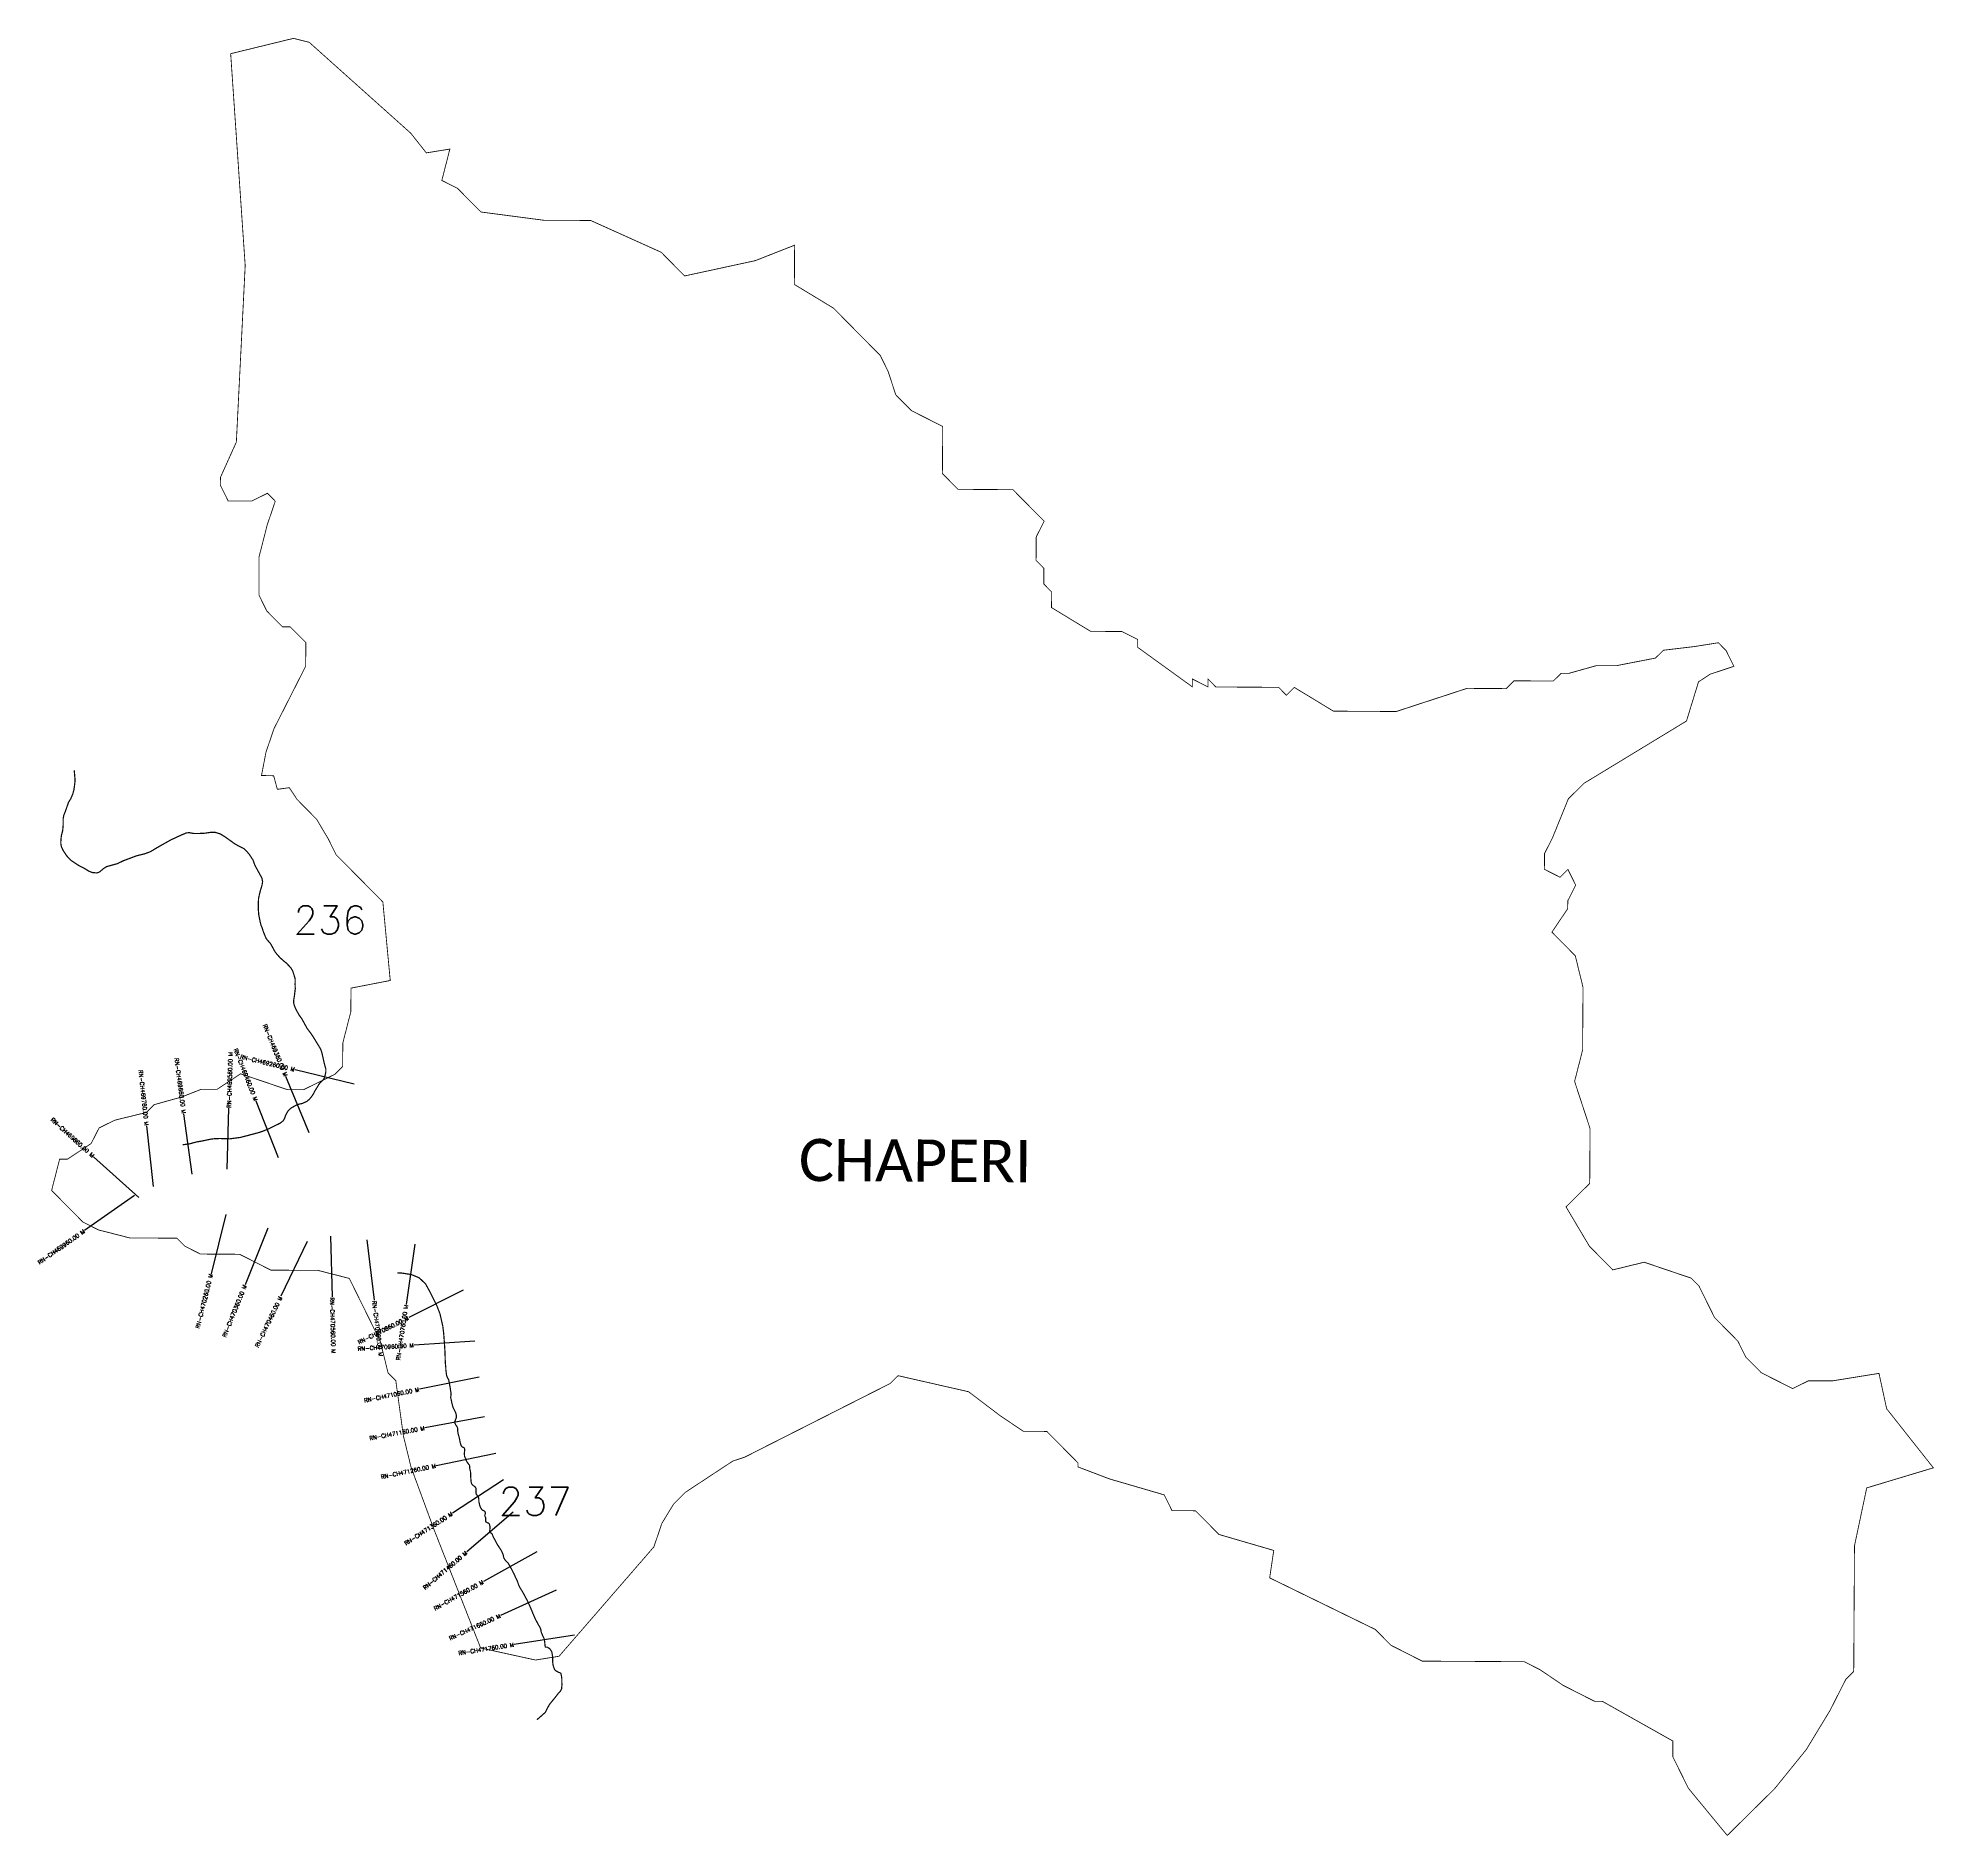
# Model space of a CAD drawing. Header units: metres. Extents: x 310954 to 315626, y 1906312 to 1910743.
import ezdxf
from ezdxf.enums import TextEntityAlignment as Align

# ---------------------------------------------------------------- set-up
doc = ezdxf.new("R2010")
doc.units = ezdxf.units.M
for name, color, linetype in [('CS', 134, 'Continuous'), ('CSMark', 6, 'Continuous'), ('NATURALLY PROTECTED', 3, 'Continuous'), ('VILLAGE NAME', 250, 'Continuous')]:
    doc.layers.add(name, color=color, linetype=linetype)
doc.styles.get("Standard").update_dxf_attribs({"font": 'simplex.shx'})

msp = doc.modelspace()

# ---------------------------------------------------------------- linework, layer by layer
at = {"color": 6, "const_width": 2, "flags": 128}
msp.add_lwpolyline([(311428.5, 1910704), (311583.4, 1910741.8), (311622.1, 1910732), (311872.2, 1910508.1), (311910.6, 1910459.6), (311968.6, 1910469), (311948.8, 1910391.7), (311987.4, 1910372.2), (312045.1, 1910313.9), (312199.6, 1910293.6), (312315.6, 1910293), (312489.3, 1910214.7), (312546.9, 1910156.3), (312721.1, 1910194), (312818, 1910232.1), (312817.5, 1910135.4), (312913.9, 1910076.9), (313029.2, 1909960.2), (313048.3, 1909921.4), (313067.3, 1909863.3), (313105.8, 1909824.5), (313182.9, 1909785.4), (313182.2, 1909669.4), (313220.6, 1909630.5), (313356, 1909629.7), (313432.9, 1909551.9), (313413.4, 1909513.4), (313413, 1909455.4), (313432.2, 1909435.9), (313432.2, 1909397), (313451.3, 1909377.8), (313451.1, 1909339.1), (313547.4, 1909280.6), (313624.7, 1909280.1), (313663.3, 1909260.6), (313663.2, 1909241.3), (313798, 1909143.8), (313798.1, 1909163.1), (313836.6, 1909143.6), (313836.7, 1909162.9), (313856, 1909143.5), (314010.6, 1909142.6), (314029.9, 1909123.1), (314049.3, 1909142.4), (314145.7, 1909083.9), (314300.4, 1909083), (314474.7, 1909140), (314571.4, 1909139.5), (314590.8, 1909158.7), (314687.5, 1909158.1), (314707, 1909177.3), (314726.3, 1909177.2), (314794, 1909196.2), (314842.4, 1909195.9), (314939.2, 1909214.7), (314958.6, 1909234), (315036, 1909243.2), (315094.1, 1909252.5), (315113.3, 1909233), (315132.4, 1909194.3), (315074.3, 1909175.2), (315045.2, 1909156.1), (315015.6, 1909059.6), (314763.4, 1908906.3), (314724.5, 1908867.9), (314685.3, 1908771.4), (314665.8, 1908732.9), (314665.5, 1908694.2), (314704.1, 1908674.6), (314723.5, 1908693.8), (314742.6, 1908655.1), (314723.1, 1908616.5), (314723, 1908597.2), (314684, 1908539.4), (314741.6, 1908481.1), (314760.6, 1908403.6), (314759.7, 1908249), (314739.9, 1908171.7), (314777.9, 1908055.5), (314777.2, 1907920.2), (314718.8, 1907862.4), (314776.3, 1907765.5), (314834, 1907707.1), (314911.4, 1907726), (315027.2, 1907686.7), (315046.4, 1907667.3), (315084.7, 1907589.7), (315142.3, 1907531.4), (315161.4, 1907492.6), (315199.9, 1907453.7), (315277.1, 1907414.6), (315315.8, 1907433.7), (315375.8, 1907433.7), (315489.9, 1907452.1), (315508.8, 1907364.9), (315623.9, 1907219.3), (315459.7, 1907169.9), (315429.5, 1907027), (315427.7, 1906717.7), (315408.3, 1906698.4), (315369.2, 1906621.3), (315310.7, 1906525), (315232.8, 1906428.7), (315116.1, 1906313.4), (315020.1, 1906429.9), (314981.9, 1906507.5), (314982.1, 1906546.1), (314808.6, 1906643.8), (314789.3, 1906643.9), (314712.2, 1906683), (314654.4, 1906722.1), (314615.8, 1906741.6), (314364.4, 1906743), (314287.4, 1906782.1), (314248.9, 1906821), (313988.6, 1906948.2), (313998.6, 1907015.8), (313863.5, 1907055.2), (313805.9, 1907113.5), (313747.9, 1907113.9), (313728.7, 1907152.7), (313593.6, 1907192.1), (313516.4, 1907221.5), (313516.5, 1907231.2), (313439.6, 1907309), (313381.6, 1907309.3), (313323.8, 1907348.3), (313246.8, 1907406.8), (313073, 1907446.4), (313053.5, 1907427.2), (312694.8, 1907245.5), (312665.7, 1907236), (312549.3, 1907159.3), (312520.1, 1907130.5), (312490.9, 1907082.3), (312471.2, 1907024.4), (312237.6, 1906755), (312179.6, 1906745.7), (312044.4, 1906775.4), (311930, 1907066.1), (311872.9, 1907221.1), (311854, 1907298.6), (311835.4, 1907434), (311816.2, 1907453.5), (311797.3, 1907531), (311720.8, 1907686.1), (311643.6, 1907705.8), (311527.6, 1907706.5), (311450.5, 1907745.6), (311353.8, 1907746.1), (311315.3, 1907765.7), (311296, 1907785.2), (311180, 1907785.8), (311102.8, 1907805.6), (311064.3, 1907825.1), (310987.3, 1907902.9), (311007.1, 1907980.1), (311026.4, 1907980), (311084.7, 1908018.4), (311104.3, 1908056.9), (311143, 1908076), (311220.5, 1908094.9), (311239.9, 1908114.2), (311307.7, 1908133.1), (311356.1, 1908152.2), (311394.8, 1908152), (311453, 1908190.3), (311568.8, 1908151), (311607.9, 1908151), (311685.1, 1908189), (311704.5, 1908208.2), (311704.8, 1908266.2), (311724.6, 1908343.4), (311724.9, 1908401.4), (311821.7, 1908420.2), (311803.5, 1908613.7), (311688.1, 1908730.4), (311669, 1908769.1), (311640.2, 1908817.6), (311592.2, 1908866.2), (311573, 1908895.4), (311543.5, 1908891.2), (311534.5, 1908924.6), (311504.5, 1908925.5), (311515.5, 1908982.7), (311535.2, 1909040.6), (311613.4, 1909194.8), (311613.7, 1909252.9), (311575.2, 1909291.7), (311555.9, 1909291.8), (311517.5, 1909330.7), (311498.4, 1909369.5), (311498.4, 1909464.1), (311518.7, 1909543.4), (311538.4, 1909601.3), (311519.1, 1909620.8), (311480.3, 1909601.6), (311422.3, 1909601.9), (311403.2, 1909640.7), (311403.3, 1909660), (311442.5, 1909746.9), (311464.3, 1910181.8), (311428.5, 1910704)], dxfattribs=at)
at = {"layer": 'CS'}
for p, q in [((311621.6, 1908044.7), (311564.8, 1908183.5)), ((311733, 1908165), (311587.1, 1908200.2)), ((311546.6, 1907983.6), (311491.3, 1908123)), ((311333.6, 1907942.8), (311313.5, 1908091.5)), ((311420, 1907955.3), (311424.3, 1908105.2)), ((311238, 1907912.6), (311221.6, 1908061.7)), ((311202.1, 1907885.4), (311090.7, 1907985.9)), ((311191.3, 1907890.3), (311068.7, 1907803.9)), ((311416.2, 1907843.3), (311380.1, 1907697.7)), ((311520.4, 1907809.6), (311464.2, 1907670.5)), ((311617.1, 1907777.4), (311552.5, 1907642.1)), ((311674.1, 1907790.3), (311678.2, 1907640.3)), ((311763.6, 1907781), (311781.8, 1907632.1)), ((311882.6, 1907770.2), (311861, 1907621.8)), ((312001.4, 1907657), (311867.2, 1907589.9)), ((312030, 1907531.2), (311880.3, 1907521.6)), ((312040.6, 1907443), (311893.7, 1907412.8)), ((312054.2, 1907345.4), (311906.8, 1907317.6)), ((312081.8, 1907254.6), (311934.9, 1907224.5)), ((312100.8, 1907189.5), (311974.9, 1907107.8)), ((312124.3, 1907109.7), (312010.3, 1907012.2)), ((312182.6, 1907012.4), (312051.6, 1906939.4)), ((312230.2, 1906917.7), (312093.6, 1906855.7)), ((312275.5, 1906806.9), (312127.3, 1906783.8))]:
    msp.add_line(p, q, dxfattribs=at)
at = {"layer": 'NATURALLY PROTECTED', "const_width": 3, "flags": 128}
for points in [[(311043.1, 1908938.1), (311045.2, 1908912.5), (311042.3, 1908890), (311039.2, 1908879), (311034.5, 1908868.2), (311029, 1908859.4), (311026.6, 1908852.5), (311021.1, 1908836.6), (311017.3, 1908827.4), (311015.9, 1908819.6), (311015.9, 1908804.7), (311014.6, 1908789.6), (311011.2, 1908776.1), (311010.2, 1908764.8), (311009.9, 1908757.2), (311011.7, 1908749.2), (311015.7, 1908740.6), (311024.6, 1908727.2), (311035.2, 1908716.2), (311053.3, 1908704.1), (311069.9, 1908695.4), (311079.1, 1908689.5), (311088.5, 1908686), (311099.7, 1908685.3), (311105.8, 1908688), (311115, 1908695.7), (311122.5, 1908700.7), (311133.2, 1908703.7), (311149.5, 1908708.1), (311164.1, 1908715.3), (311197.4, 1908727.7), (311216.1, 1908732.2), (311230.8, 1908737.6), (311246.7, 1908747.3), (311280.6, 1908766.4), (311305.6, 1908778.1), (311319.5, 1908783.9), (311326.4, 1908784.5), (311338.1, 1908782.4), (311350, 1908782.4), (311365.8, 1908783.2), (311380.3, 1908785.5), (311390.1, 1908785.4), (311403.3, 1908781.2), (311415.9, 1908773.3), (311438.7, 1908756.9), (311451.5, 1908749.8), (311461.1, 1908745.1), (311467.1, 1908739.5), (311475, 1908730.3), (311481.4, 1908720.2), (311483, 1908718.3), (311488.5, 1908703.5), (311498.7, 1908684.9), (311505.3, 1908672.9), (311507.2, 1908663.5), (311505.6, 1908654.5), (311501, 1908639.4), (311499.2, 1908631.5), (311497.3, 1908622.9), (311496.5, 1908609.7), (311496.5, 1908597.3), (311497.7, 1908582.3), (311499.3, 1908573.9), (311501.5, 1908563.3), (311503.3, 1908556.4), (311506.1, 1908549.9), (311508.7, 1908541.2), (311512.7, 1908531.4), (311515.4, 1908524.7), (311519.7, 1908518.9), (311526.1, 1908512), (311530.4, 1908504.6), (311534.1, 1908497.5), (311538.5, 1908489.9), (311543.5, 1908483.8), (311549.4, 1908477.3), (311557.8, 1908469.4), (311565, 1908463.7), (311571.3, 1908457.3), (311577.2, 1908451), (311581.6, 1908442.9), (311584.6, 1908433.5), (311587.2, 1908425.1), (311587.5, 1908421.6), (311587.2, 1908410.8), (311587.7, 1908399.8), (311585.6, 1908382.8), (311583.8, 1908371.9), (311583.7, 1908365.3), (311585.7, 1908357.7), (311588.7, 1908350.2), (311597.4, 1908334.6), (311604.1, 1908325.5), (311608.3, 1908317.8), (311616.6, 1908302.5), (311621.5, 1908296.1), (311626, 1908290.1), (311630.9, 1908282.9), (311638.1, 1908271.1), (311649.9, 1908251.8), (311651.8, 1908246.7), (311653.7, 1908240.4), (311657.5, 1908223.3), (311659.7, 1908213.6), (311663, 1908202.3), (311663, 1908194.5), (311660.4, 1908184.1), (311659.3, 1908179.6), (311656, 1908174.7), (311649.5, 1908169), (311645.9, 1908164.1), (311636.3, 1908148.4), (311630, 1908136.8), (311623, 1908128.1), (311616.5, 1908122.4), (311604.9, 1908117.2), (311595.8, 1908115.2), (311587.8, 1908111.9), (311576.3, 1908105.2), (311569.5, 1908098.3), (311564, 1908088.3), (311561.5, 1908080.7), (311558.3, 1908074.9), (311550.6, 1908068.7), (311537.4, 1908062.2), (311520.3, 1908053.8), (311505.3, 1908047.9), (311493.6, 1908044.3), (311452.4, 1908033.5), (311434.6, 1908031.1), (311427.3, 1908030.1), (311413.7, 1908030.5), (311401.4, 1908030.8), (311388.8, 1908030.4), (311378.5, 1908029), (311371.1, 1908027.5), (311361.9, 1908025.5), (311353.6, 1908023.9), (311344.9, 1908022.5), (311326.6, 1908017.6), (311310.4, 1908015.4)], [(311838.8, 1907700), (311841.4, 1907699.7), (311850.1, 1907699.2), (311873.2, 1907695.8), (311893.2, 1907687.5), (311909, 1907672.1), (311920.3, 1907651.4), (311936.2, 1907619.7), (311944.4, 1907598.3), (311951.1, 1907568.7), (311953.3, 1907551.3), (311954.9, 1907530.1), (311956.6, 1907504.4), (311957.3, 1907479), (311958.7, 1907465), (311958.8, 1907460.4), (311959.8, 1907452.7), (311960.1, 1907450.1), (311960.8, 1907446.5), (311961.5, 1907444.5), (311962.8, 1907441.6), (311964.2, 1907438.9), (311965.4, 1907436.8), (311966.4, 1907433.2), (311967, 1907428.5), (311969.2, 1907418.1), (311970.4, 1907409.6), (311971.2, 1907404.4), (311971.2, 1907398.1), (311970.7, 1907392.9), (311971, 1907390.4), (311972.2, 1907386), (311973, 1907381.5), (311974.7, 1907374.6), (311976.2, 1907368.9), (311978.2, 1907364.4), (311981.7, 1907357.8), (311983.5, 1907353.5), (311984.3, 1907349.9), (311984.8, 1907346.7), (311984.4, 1907342.8), (311982.9, 1907338.6), (311980.5, 1907333.2), (311980.5, 1907331.6), (311981.1, 1907328.7), (311983.5, 1907324.5), (311985.6, 1907321.7), (311987.1, 1907319.3), (311987.8, 1907316.6), (311987.7, 1907313.7), (311987.7, 1907310.4), (311988.1, 1907308.1), (311988.9, 1907303.4), (311989.9, 1907299.8), (311991.1, 1907295.9), (311992.5, 1907290.5), (311993.7, 1907283.1), (311995.4, 1907276.7), (311996.5, 1907274), (311999, 1907270.9), (312000.3, 1907270.2), (312001.9, 1907269.6), (312004.2, 1907268.2), (312004.8, 1907266.4), (312005, 1907264.7), (312004.9, 1907260.7), (312004.2, 1907255.4), (312004.4, 1907253.1), (312004.6, 1907249.7), (312005, 1907247.2), (312006.4, 1907244.4), (312007.6, 1907242.5), (312008, 1907241), (312008.7, 1907237.8), (312010.5, 1907234.5), (312013.6, 1907230), (312015.2, 1907227.8), (312016.8, 1907225.7), (312017.4, 1907223.5), (312017.3, 1907220.1), (312017.6, 1907217.5), (312018.1, 1907214.8), (312018.9, 1907212.7), (312019.5, 1907210), (312019.6, 1907207.2), (312019.8, 1907202), (312020.1, 1907195), (312020.8, 1907185.9), (312021.6, 1907181.8), (312022.7, 1907179.2), (312026.4, 1907175.6), (312029.6, 1907173.5), (312031.9, 1907171), (312032.9, 1907168.9), (312033.2, 1907166.2), (312033.2, 1907161.4), (312032.9, 1907157.7), (312033.3, 1907155.2), (312034.7, 1907153.1), (312036.7, 1907150.4), (312038.6, 1907147.4), (312039.5, 1907145.1), (312039.8, 1907142.6), (312039.9, 1907139.6), (312040.1, 1907136), (312041, 1907131.9), (312042.2, 1907126.4), (312044.1, 1907121.9), (312046.7, 1907117.3), (312049.6, 1907114.7), (312053.5, 1907112.9), (312055.2, 1907110.9), (312055.9, 1907109.1), (312056, 1907106.5), (312055.5, 1907104.7), (312055, 1907103.5), (312054.6, 1907101.7), (312055.4, 1907099.1), (312056.9, 1907096.1), (312057.1, 1907094.1), (312056.7, 1907090), (312056.8, 1907087.4), (312057.4, 1907086.2), (312059.5, 1907085), (312063.2, 1907083.3), (312066.1, 1907080.6), (312067.4, 1907075.4), (312067.2, 1907067.8), (312066.7, 1907063), (312066.9, 1907061.3), (312068.5, 1907059.5), (312071.6, 1907057.7), (312073.3, 1907055.2), (312074.7, 1907050.9), (312085.2, 1907031), (312094.7, 1907016.5), (312099.5, 1907006.5), (312101.6, 1906997.1), (312105.1, 1906991.8), (312112.4, 1906984.4), (312116.7, 1906976.6), (312122.1, 1906966.9), (312126.6, 1906958.1), (312129.9, 1906950.6), (312132.6, 1906945.2), (312134.7, 1906940.5), (312136, 1906936.8), (312137.9, 1906931.1), (312141.2, 1906924.6), (312144.1, 1906919.3), (312146.5, 1906915.9), (312148.7, 1906912), (312152.7, 1906904.6), (312160.3, 1906890.4), (312167.9, 1906873.4), (312172.6, 1906862.1), (312178.7, 1906847.8), (312187.3, 1906831.4), (312189, 1906829.1), (312190.5, 1906826.5), (312192.9, 1906820.2), (312193.5, 1906814.8), (312196.7, 1906807.2), (312201.1, 1906797.7), (312202.2, 1906790.7), (312203.3, 1906779.8), (312203.5, 1906778.1), (312205.2, 1906777.4), (312208.9, 1906777.3), (312214.8, 1906773.6), (312219.6, 1906766.4), (312221.5, 1906756), (312222, 1906744), (312222.2, 1906738.3), (312222.9, 1906732.9), (312225.2, 1906725.9), (312226.8, 1906722.2), (312228.5, 1906720.1), (312234.5, 1906716.4), (312241.7, 1906713.4), (312242.5, 1906711.4), (312244.3, 1906702), (312244.7, 1906684.8), (312244, 1906675), (312241.5, 1906669.7), (312236.9, 1906664.9), (312227.8, 1906653.2), (312214.8, 1906637.3), (312208.7, 1906626.9), (312203.8, 1906616.8), (312190.4, 1906604.9), (312183.1, 1906598.6)]]:
    msp.add_lwpolyline(points, dxfattribs=at)

# ---------------------------------------------------------------- texts
at = {"char_height": 70, "attachment_point": 1}
for s, insert in [('236', (311583.3, 1908604.1)), ('237', (312088.9, 1907171.8))]:
    msp.add_mtext_dynamic_manual_height_columns(s, width=95.172, gutter_width=1, heights=[0], dxfattribs=dict(at, insert=insert))
at = {"layer": 'CSMark'}
for s, rotation, p in [('RN-CH469360.00 M', 292.2732, (311564.4, 1908184.5)), ('RN-CH469660.00 M', 277.7211, (311313.4, 1908092.4)), ('RN-CH469460.00 M', 291.6198, (311490.9, 1908123.9)), ('RN-CH469260.00 M', 346.4428, (311586.2, 1908200.4)), ('RN-CH469760.00 M', 276.2582, (311221.5, 1908062.7)), ('RN-CH469860.00 M', 317.9434, (311090, 1907986.6)), ('RN-CH469960.00 M', 35.1522, (311067.9, 1907803.4)), ('RN-CH470260.00 M', 76.0853, (311379.9, 1907696.7)), ('RN-CH470360.00 M', 68.0097, (311463.9, 1907669.6)), ('RN-CH470460.00 M', 64.4721, (311552, 1907641.2)), ('RN-CH470760.00 M', 81.706, (311860.8, 1907620.8)), ('RN-CH470860.00 M', 26.5858, (311866.3, 1907589.4)), ('RN-CH470960.00 M', 3.6864, (311879.3, 1907521.5)), ('RN-CH471060.00 M', 11.5861, (311892.7, 1907412.6)), ('RN-CH471160.00 M', 10.6902, (311905.9, 1907317.4)), ('RN-CH471260.00 M', 11.5913, (311933.9, 1907224.3)), ('RN-CH471360.00 M', 32.9832, (311974.1, 1907107.3)), ('RN-CH471460.00 M', 40.5316, (312009.5, 1907011.5)), ('RN-CH471560.00 M', 29.136, (312050.7, 1906938.9)), ('RN-CH471660.00 M', 24.3997, (312092.7, 1906855.3)), ('RN-CH471760.00 M', 8.8553, (312126.3, 1906783.7))]:
    msp.add_text(s, height=10, rotation=rotation, dxfattribs=at).set_placement(p, align=Align.MIDDLE_RIGHT)
for s, rotation, p in [('RN-CH469560.00 M', 88.3652, (311424.3, 1908106.2)), ('RN-CH470560.00 M', 271.576, (311678.3, 1907639.3)), ('RN-CH470660.00 M', 276.9488, (311781.9, 1907631.1))]:
    msp.add_text(s, height=10, rotation=rotation, dxfattribs=at).set_placement(p, align=Align.MIDDLE_LEFT)
at = {"layer": 'VILLAGE NAME', "insert": (312829, 1908030.1), "char_height": 104.042, "attachment_point": 1, "rotation": 359.6762}
msp.add_mtext_dynamic_manual_height_columns('{\\fCalibri|b0|i0|c0|p34;CHAPERI}', width=774.048, gutter_width=520.2, heights=[0], dxfattribs=at)

doc.saveas('drawing.dxf')
